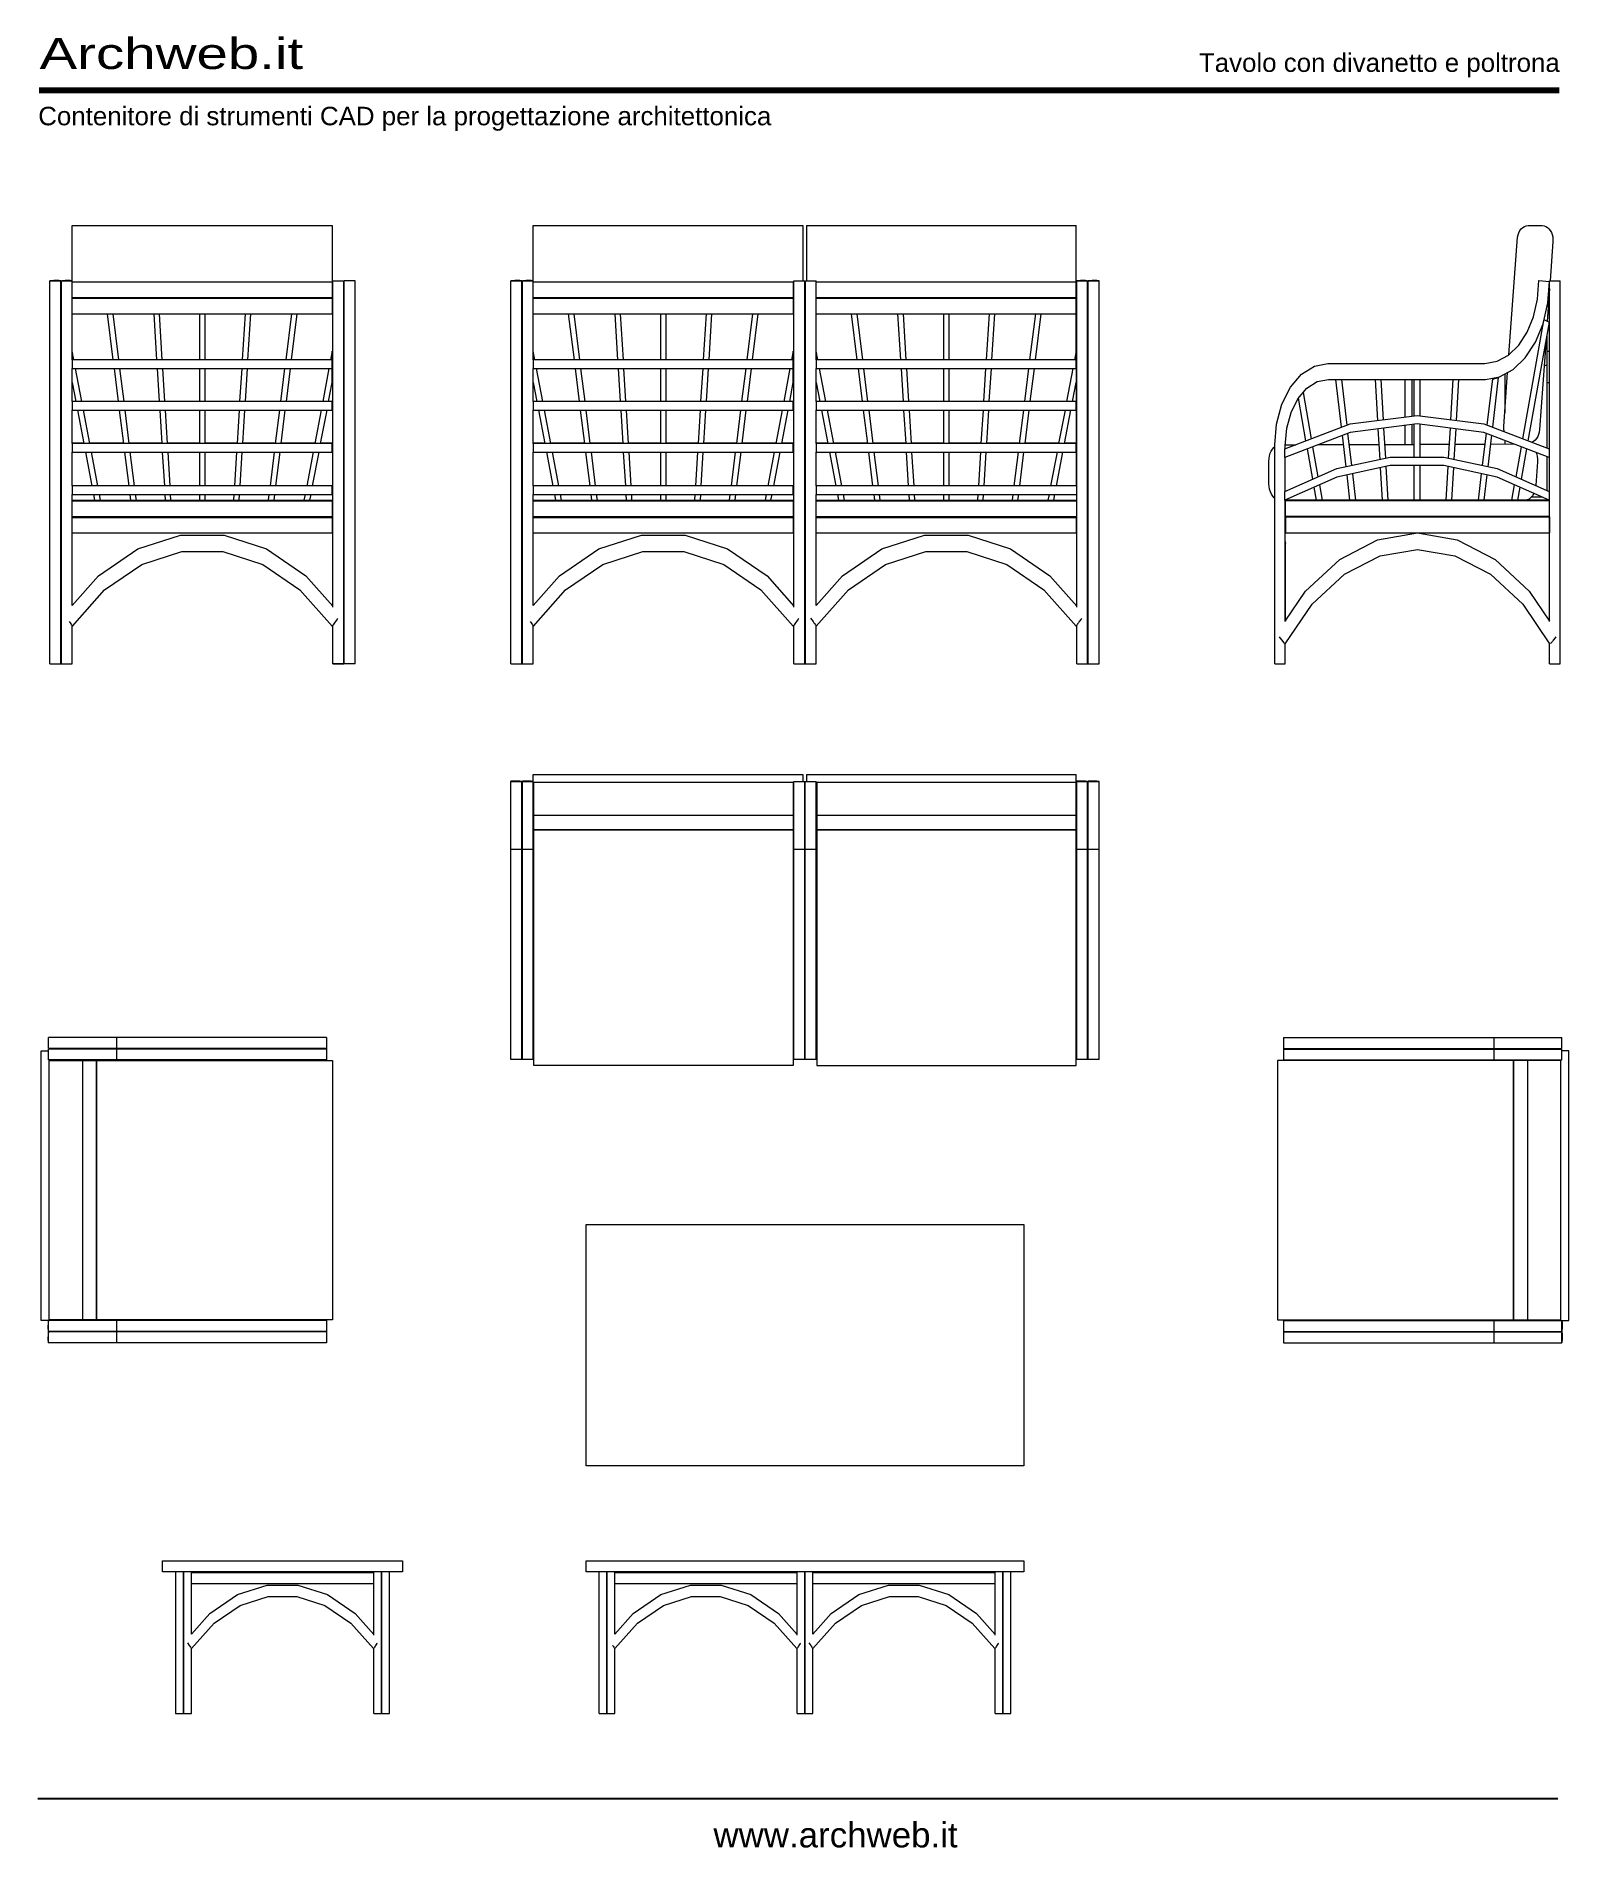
# Model space of a CAD drawing. Header units: millimetres. Extents: x 662.51 to 665.31, y 2392.42 to 2395.73.
import ezdxf

# ---------------------------------------------------------------- set-up
doc = ezdxf.new("R2010")
doc.units = ezdxf.units.MM
doc.layers.add('ARREDI_attrezzature_furniture', color=175, linetype='Continuous', lineweight=9)
doc.layers.add('www.archweb.it - blocchi dwg', color=2, linetype='Continuous')
doc.styles.get("Standard").update_dxf_attribs({"font": 'Arial.ttf'})

msp = doc.modelspace()

# ---------------------------------------------------------------- texts
at = {"layer": 'www.archweb.it - blocchi dwg', "color": 7, "width": 1.3}
msp.add_text('Archweb.it', height=0.05675, dxfattribs=at).set_placement((662.5165, 2395.6709))
at = {"layer": 'www.archweb.it - blocchi dwg', "color": 2}
msp.add_text('Tavolo con divanetto e poltrona ', height=0.03378, dxfattribs=at).set_placement((664.6321, 2395.6656))
at = {"layer": 'www.archweb.it - blocchi dwg', "color": 253}
msp.add_text('Contenitore di strumenti CAD per la progettazione architettonica', height=0.03378, dxfattribs=at).set_placement((662.5142, 2395.5682))
at = {"layer": 'www.archweb.it - blocchi dwg'}
msp.add_text('www.archweb.it', height=0.045562, dxfattribs=at).set_placement((663.7462, 2392.4252))

# ---------------------------------------------------------------- linework, layer by layer
at = {"layer": 'ARREDI_attrezzature_furniture', "lineweight": 20}
for p, q in [((662.5763, 2395.14), (662.5763, 2395.3851)), ((662.5763, 2395.3851), (663.0507, 2395.3851)), ((663.0507, 2395.3851), (663.0507, 2395.2826)), ((663.4175, 2395.14), (663.4175, 2395.3851)), ((663.4175, 2395.3851), (663.9093, 2395.3851)), ((663.9093, 2395.3851), (663.9093, 2395.2841)), ((663.9163, 2395.3851), (663.9163, 2395.2841)), ((663.9163, 2395.3851), (664.4081, 2395.3851)), ((664.4081, 2395.14), (664.4081, 2395.3851)), ((665.1978, 2395.1495), (665.2134, 2395.3637)), ((665.2134, 2395.3637), (665.2144, 2395.3681)), ((665.2144, 2395.3681), (665.2158, 2395.3722)), ((665.2158, 2395.3722), (665.2178, 2395.3759)), ((665.2178, 2395.3759), (665.2202, 2395.3791)), ((665.2202, 2395.3791), (665.223, 2395.3817)), ((665.223, 2395.3817), (665.226, 2395.3836)), ((665.226, 2395.3836), (665.2292, 2395.3847)), ((665.2292, 2395.3847), (665.2326, 2395.3851)), ((665.2326, 2395.3851), (665.2586, 2395.3851)), ((665.2586, 2395.3851), (665.2619, 2395.3847)), ((665.2619, 2395.3847), (665.265, 2395.3836)), ((665.265, 2395.3836), (665.268, 2395.3818)), ((665.268, 2395.3818), (665.2707, 2395.3794)), ((665.2707, 2395.3794), (665.2731, 2395.3764)), ((665.2731, 2395.3764), (665.2751, 2395.3728)), ((665.2751, 2395.3728), (665.2766, 2395.3689)), ((665.2766, 2395.3689), (665.2776, 2395.3647)), ((665.2776, 2395.3647), (665.2781, 2395.3603)), ((665.2781, 2395.3558), (665.273, 2395.2841)), ((665.2781, 2395.3603), (665.2781, 2395.3558)), ((662.5426, 2395.2849), (662.5355, 2395.2845)), ((662.5355, 2394.5851), (662.5355, 2395.2845)), ((662.5355, 2395.2841), (662.5554, 2395.2841)), ((662.5515, 2395.2848), (662.5426, 2395.2849)), ((662.5554, 2395.2841), (662.5515, 2395.2848)), ((662.5554, 2394.5851), (662.5554, 2395.2841)), ((662.5635, 2395.2849), (662.5564, 2395.2845)), ((662.5564, 2394.5851), (662.5564, 2395.2845)), ((662.5564, 2395.2841), (662.5763, 2395.2841)), ((662.5724, 2395.2848), (662.5635, 2395.2849)), ((662.5763, 2395.2841), (662.5724, 2395.2848)), ((662.5763, 2395.2826), (663.0517, 2395.2826)), ((663.0507, 2395.2826), (663.0507, 2395.2541)), ((663.0517, 2395.2841), (663.0716, 2395.2841)), ((663.0517, 2394.6889), (663.0517, 2395.2841)), ((663.0716, 2394.5851), (663.0716, 2395.2841)), ((663.0726, 2395.2841), (663.0766, 2395.2848)), ((663.0925, 2395.2841), (663.0726, 2395.2841)), ((663.0726, 2394.5851), (663.0726, 2395.2841)), ((663.0766, 2395.2848), (663.0854, 2395.2849)), ((663.0854, 2395.2849), (663.0925, 2395.2845)), ((663.0925, 2394.5851), (663.0925, 2395.2845)), ((663.3838, 2395.2849), (663.3767, 2395.2845)), ((663.3767, 2394.5851), (663.3767, 2395.2845)), ((663.3767, 2395.2841), (663.3966, 2395.2841)), ((663.3927, 2395.2848), (663.3838, 2395.2849)), ((663.3966, 2395.2841), (663.3927, 2395.2848)), ((663.3966, 2394.5851), (663.3966, 2395.2841)), ((663.4048, 2395.2849), (663.3977, 2395.2845)), ((663.3977, 2394.5851), (663.3977, 2395.2845)), ((663.3977, 2395.2841), (663.4175, 2395.2841)), ((663.4136, 2395.2848), (663.4048, 2395.2849)), ((663.4175, 2395.2841), (663.4136, 2395.2848)), ((663.4175, 2395.2826), (663.8919, 2395.2826)), ((663.8919, 2395.2826), (663.8919, 2395.2541)), ((663.8929, 2395.2841), (663.9128, 2395.2841)), ((663.8929, 2394.6889), (663.8929, 2395.2841)), ((663.9128, 2394.5851), (663.9128, 2395.2841)), ((663.9139, 2395.2841), (663.9338, 2395.2841)), ((663.9139, 2394.5851), (663.9139, 2395.2841)), ((663.9338, 2395.14), (663.9338, 2395.2841)), ((663.9338, 2395.2826), (664.4081, 2395.2826)), ((664.4162, 2395.2849), (664.4091, 2395.2845)), ((664.4091, 2394.6889), (664.4091, 2395.2845)), ((664.4091, 2395.2841), (664.429, 2395.2841)), ((664.4251, 2395.2848), (664.4162, 2395.2849)), ((664.429, 2395.2841), (664.4251, 2395.2848)), ((664.429, 2394.5851), (664.429, 2395.2841)), ((664.4372, 2395.2849), (664.4301, 2395.2845)), ((664.4301, 2394.5851), (664.4301, 2395.2845)), ((664.4301, 2395.2841), (664.45, 2395.2841)), ((664.446, 2395.2848), (664.4372, 2395.2849)), ((664.45, 2395.2841), (664.446, 2395.2848)), ((664.45, 2394.5851), (664.45, 2395.2841)), ((665.2499, 2395.2507), (665.2524, 2395.2849)), ((665.2524, 2395.2849), (665.2715, 2395.2833)), ((665.272, 2395.27), (665.2677, 2395.2108)), ((665.2686, 2395.2441), (665.2715, 2395.2833)), ((665.272, 2395.2841), (665.291, 2395.2841)), ((665.272, 2394.6627), (665.272, 2395.2841)), ((665.291, 2394.5851), (665.291, 2395.2841)), ((662.5763, 2395.2541), (663.0507, 2395.2541)), ((662.5763, 2395.2526), (663.0507, 2395.2526)), ((663.0507, 2395.2526), (663.0507, 2395.2241)), ((663.4175, 2395.2541), (663.8919, 2395.2541)), ((663.4175, 2395.2526), (663.8919, 2395.2526)), ((663.8919, 2395.2526), (663.8919, 2395.2241)), ((663.9139, 2395.2469), (663.9128, 2395.2483)), ((663.9128, 2395.2433), (663.9139, 2395.2447)), ((663.9338, 2395.2541), (664.4081, 2395.2541)), ((663.9338, 2395.2526), (664.4081, 2395.2526)), ((664.4091, 2395.2303), (664.4081, 2395.2317)), ((665.2427, 2395.2189), (665.2499, 2395.2507)), ((665.2599, 2395.2061), (665.2686, 2395.2441)), ((665.2691, 2395.2293), (665.272, 2395.2293)), ((665.271, 2395.2565), (665.272, 2395.2565)), ((662.5763, 2395.2241), (663.0507, 2395.2241)), ((662.6401, 2395.2241), (662.6506, 2395.14)), ((662.6612, 2395.14), (662.6507, 2395.2241)), ((662.7249, 2395.2241), (662.7301, 2395.14)), ((662.7406, 2395.14), (662.7354, 2395.2241)), ((662.8083, 2395.2241), (662.8083, 2395.14)), ((662.8187, 2395.14), (662.8187, 2395.2241)), ((662.8916, 2395.2241), (662.8864, 2395.14)), ((662.8969, 2395.14), (662.9021, 2395.2241)), ((662.9763, 2395.2241), (662.9658, 2395.14)), ((662.9764, 2395.14), (662.9869, 2395.2241)), ((663.4175, 2395.2241), (663.8919, 2395.2241)), ((663.4813, 2395.2241), (663.4918, 2395.14)), ((663.5025, 2395.14), (663.492, 2395.2241)), ((663.5661, 2395.2241), (663.5713, 2395.14)), ((663.5818, 2395.14), (663.5766, 2395.2241)), ((663.6495, 2395.2241), (663.6495, 2395.14)), ((663.66, 2395.14), (663.66, 2395.2241)), ((663.7329, 2395.2241), (663.7276, 2395.14)), ((663.7382, 2395.14), (663.7434, 2395.2241)), ((663.8175, 2395.2241), (663.807, 2395.14)), ((663.8176, 2395.14), (663.8281, 2395.2241)), ((663.9338, 2395.2241), (664.4081, 2395.2241)), ((663.9975, 2395.2241), (664.008, 2395.14)), ((664.0187, 2395.14), (664.0082, 2395.2241)), ((664.0823, 2395.2241), (664.0875, 2395.14)), ((664.098, 2395.14), (664.0928, 2395.2241)), ((664.1657, 2395.2241), (664.1657, 2395.14)), ((664.1762, 2395.14), (664.1762, 2395.2241)), ((664.2491, 2395.2241), (664.2439, 2395.14)), ((664.2544, 2395.14), (664.2596, 2395.2241)), ((664.3337, 2395.2241), (664.3232, 2395.14)), ((664.3338, 2395.14), (664.3443, 2395.2241)), ((664.4301, 2395.2091), (664.429, 2395.2091)), ((665.223, 2394.996), (665.2612, 2395.2117)), ((665.231, 2395.1904), (665.2427, 2395.2189)), ((665.2709, 2395.2091), (665.2325, 2394.9924)), ((665.246, 2395.1721), (665.2599, 2395.2061)), ((665.2617, 2395.214), (665.2709, 2395.2091)), ((665.2687, 2395.2241), (665.272, 2395.2241)), ((665.197, 2395.1487), (665.2155, 2395.1666)), ((665.2155, 2395.1666), (665.231, 2395.1904)), ((665.2275, 2395.1436), (665.246, 2395.1721)), ((665.2654, 2395.1784), (665.2536, 2395.0129)), ((665.2668, 2395.1863), (665.2668, 2394.9793)), ((662.5794, 2395.14), (662.5763, 2395.156)), ((662.5763, 2395.14), (662.5763, 2395.1244)), ((663.0507, 2395.14), (662.5763, 2395.14)), ((663.0507, 2395.156), (663.0476, 2395.14)), ((663.0507, 2395.14), (663.0507, 2395.156)), ((663.0507, 2395.1244), (663.0507, 2395.14)), ((663.4206, 2395.14), (663.4175, 2395.156)), ((663.4175, 2395.14), (663.4175, 2395.1244)), ((663.8919, 2395.14), (663.4175, 2395.14)), ((663.8919, 2395.156), (663.8889, 2395.14)), ((663.8919, 2395.14), (663.8919, 2395.156)), ((663.8919, 2395.1244), (663.8919, 2395.14)), ((663.9368, 2395.14), (663.9338, 2395.156)), ((663.9338, 2395.14), (663.9338, 2395.1244)), ((664.4081, 2395.14), (663.9338, 2395.14)), ((664.4081, 2395.156), (664.4051, 2395.14)), ((664.4081, 2395.1244), (664.4081, 2395.14)), ((664.8428, 2395.1288), (664.8674, 2395.1337)), ((664.8674, 2395.1337), (665.154, 2395.1337)), ((665.154, 2395.1337), (665.1763, 2395.1376)), ((665.1763, 2395.1376), (665.197, 2395.1487)), ((665.2053, 2395.1222), (665.2275, 2395.1436)), ((665.2668, 2395.156), (665.272, 2395.156)), ((662.5763, 2395.0639), (662.5763, 2395.1244)), ((662.5763, 2395.1244), (663.0507, 2395.1244)), ((662.5763, 2395.0988), (662.583, 2395.0639)), ((662.5938, 2395.0639), (662.5823, 2395.1244)), ((662.6525, 2395.1244), (662.6601, 2395.0639)), ((662.6707, 2395.0639), (662.6632, 2395.1244)), ((662.731, 2395.1244), (662.7348, 2395.0639)), ((662.7453, 2395.0639), (662.7415, 2395.1244)), ((662.8083, 2395.1244), (662.8083, 2395.0639)), ((662.8187, 2395.0639), (662.8187, 2395.1244)), ((662.8855, 2395.1244), (662.8817, 2395.0639)), ((662.8922, 2395.0639), (662.896, 2395.1244)), ((662.9638, 2395.1244), (662.9563, 2395.0639)), ((662.9669, 2395.0639), (662.9745, 2395.1244)), ((663.0447, 2395.1244), (663.0332, 2395.0639)), ((663.0441, 2395.0639), (663.0507, 2395.0988)), ((663.0507, 2395.0988), (663.0507, 2395.1244)), ((663.4175, 2395.0639), (663.4175, 2395.1244)), ((663.4175, 2395.1244), (663.8919, 2395.1244)), ((663.4175, 2395.0988), (663.4242, 2395.0639)), ((663.435, 2395.0639), (663.4235, 2395.1244)), ((663.4938, 2395.1244), (663.5013, 2395.0639)), ((663.512, 2395.0639), (663.5044, 2395.1244)), ((663.5723, 2395.1244), (663.576, 2395.0639)), ((663.5865, 2395.0639), (663.5828, 2395.1244)), ((663.6495, 2395.1244), (663.6495, 2395.0639)), ((663.66, 2395.0639), (663.66, 2395.1244)), ((663.7267, 2395.1244), (663.7229, 2395.0639)), ((663.7334, 2395.0639), (663.7372, 2395.1244)), ((663.8051, 2395.1244), (663.7975, 2395.0639)), ((663.8081, 2395.0639), (663.8157, 2395.1244)), ((663.8859, 2395.1244), (663.8744, 2395.0639)), ((663.8853, 2395.0639), (663.8919, 2395.0988)), ((663.8919, 2395.0988), (663.8919, 2395.1244)), ((663.9338, 2395.0639), (663.9338, 2395.1244)), ((663.9338, 2395.1244), (664.4081, 2395.1244)), ((663.9338, 2395.0988), (663.9404, 2395.0639)), ((663.9512, 2395.0639), (663.9397, 2395.1244)), ((664.01, 2395.1244), (664.0175, 2395.0639)), ((664.0282, 2395.0639), (664.0206, 2395.1244)), ((664.0885, 2395.1244), (664.0922, 2395.0639)), ((664.1027, 2395.0639), (664.099, 2395.1244)), ((664.1657, 2395.1244), (664.1657, 2395.0639)), ((664.1762, 2395.0639), (664.1762, 2395.1244)), ((664.2429, 2395.1244), (664.2391, 2395.0639)), ((664.2496, 2395.0639), (664.2534, 2395.1244)), ((664.3213, 2395.1244), (664.3137, 2395.0639)), ((664.3243, 2395.0639), (664.3319, 2395.1244)), ((664.4021, 2395.1244), (664.3906, 2395.0639)), ((664.4015, 2395.0639), (664.4081, 2395.0988)), ((664.4081, 2395.1244), (664.4081, 2395.0639)), ((664.4091, 2395.101), (664.4081, 2395.1024)), ((664.7991, 2395.09), (664.8193, 2395.1138)), ((664.8193, 2395.1138), (664.8428, 2395.1288)), ((664.8289, 2395.0883), (664.8478, 2395.1003)), ((664.8478, 2395.1003), (664.8687, 2395.1045)), ((664.8687, 2395.1045), (665.1551, 2395.1045)), ((664.8922, 2395.0171), (664.8821, 2395.1041)), ((664.8821, 2395.1041), (664.892, 2395.1041)), ((664.892, 2395.1041), (664.9017, 2395.0207)), ((664.9585, 2395.0294), (664.9542, 2395.1041)), ((664.9542, 2395.1041), (664.964, 2395.1041)), ((664.964, 2395.1041), (664.9682, 2395.0306)), ((665.0083, 2395.0356), (665.0083, 2395.1045)), ((665.021, 2395.0372), (665.021, 2395.1045)), ((665.0251, 2395.0377), (665.0251, 2395.1041)), ((665.0251, 2395.1041), (665.0349, 2395.1041)), ((665.0349, 2395.1041), (665.0349, 2395.0377)), ((665.0917, 2395.0306), (665.096, 2395.1041)), ((665.096, 2395.1041), (665.1058, 2395.1041)), ((665.1058, 2395.1041), (665.1014, 2395.0294)), ((665.1551, 2395.1045), (665.1806, 2395.1089)), ((665.1582, 2395.0207), (665.1681, 2395.1055)), ((665.1783, 2395.1081), (665.1677, 2395.0171)), ((665.1681, 2395.1055), (665.1683, 2395.1048)), ((665.1683, 2395.1048), (665.1783, 2395.1081)), ((665.1806, 2395.1089), (665.2053, 2395.1222)), ((665.1883, 2395.0184), (665.1954, 2395.1169)), ((665.1901, 2395.114), (665.1901, 2395.0434)), ((665.2668, 2395.1295), (665.262, 2395.1295)), ((665.2668, 2395.0988), (665.272, 2395.0988)), ((662.5763, 2395.0639), (662.5763, 2395.0483)), ((663.0507, 2395.0639), (662.5763, 2395.0639)), ((663.0507, 2395.0483), (663.0507, 2395.0639)), ((663.4175, 2395.0639), (663.4175, 2395.0483)), ((663.8919, 2395.0639), (663.4175, 2395.0639)), ((663.8919, 2395.0483), (663.8919, 2395.0639)), ((663.9338, 2395.0639), (663.9338, 2395.0483)), ((664.4081, 2395.0639), (663.9338, 2395.0639)), ((664.4081, 2395.0483), (664.4081, 2395.0639)), ((664.7836, 2395.059), (664.7991, 2395.09)), ((664.8002, 2395.0442), (664.8127, 2395.0692)), ((664.8127, 2395.0692), (664.8289, 2395.0883)), ((664.8274, 2394.9924), (664.8136, 2395.0703)), ((664.822, 2395.0802), (664.8369, 2394.996)), ((662.5763, 2394.9874), (662.5763, 2395.0483)), ((662.5763, 2395.0483), (663.0507, 2395.0483)), ((662.5859, 2395.0483), (662.5975, 2394.9874)), ((662.6083, 2394.9874), (662.5968, 2395.0483)), ((662.662, 2395.0483), (662.6696, 2394.9874)), ((662.6803, 2394.9874), (662.6727, 2395.0483)), ((662.7358, 2395.0483), (662.7395, 2394.9874)), ((662.75, 2394.9874), (662.7463, 2395.0483)), ((662.8083, 2395.0483), (662.8083, 2394.9874)), ((662.8187, 2394.9874), (662.8187, 2395.0483)), ((662.8807, 2395.0483), (662.877, 2394.9874)), ((662.8875, 2394.9874), (662.8913, 2395.0483)), ((662.9543, 2395.0483), (662.9467, 2394.9874)), ((662.9574, 2394.9874), (662.965, 2395.0483)), ((663.0302, 2395.0483), (663.0187, 2394.9874)), ((663.0295, 2394.9874), (663.0411, 2395.0483)), ((663.4175, 2394.9874), (663.4175, 2395.0483)), ((663.4175, 2395.0483), (663.8919, 2395.0483)), ((663.4271, 2395.0483), (663.4387, 2394.9874)), ((663.4495, 2394.9874), (663.438, 2395.0483)), ((663.5033, 2395.0483), (663.5109, 2394.9874)), ((663.5215, 2394.9874), (663.5139, 2395.0483)), ((663.577, 2395.0483), (663.5807, 2394.9874)), ((663.5913, 2394.9874), (663.5875, 2395.0483)), ((663.6495, 2395.0483), (663.6495, 2394.9874)), ((663.66, 2394.9874), (663.66, 2395.0483)), ((663.722, 2395.0483), (663.7182, 2394.9874)), ((663.7287, 2394.9874), (663.7325, 2395.0483)), ((663.7956, 2395.0483), (663.788, 2394.9874)), ((663.7986, 2394.9874), (663.8062, 2395.0483)), ((663.8715, 2395.0483), (663.8599, 2394.9874)), ((663.8708, 2394.9874), (663.8823, 2395.0483)), ((663.9338, 2394.9874), (663.9338, 2395.0483)), ((663.9338, 2395.0483), (664.4081, 2395.0483)), ((663.9433, 2395.0483), (663.9549, 2394.9874)), ((663.9657, 2394.9874), (663.9542, 2395.0483)), ((664.0195, 2395.0483), (664.0271, 2394.9874)), ((664.0377, 2394.9874), (664.0301, 2395.0483)), ((664.0932, 2395.0483), (664.097, 2394.9874)), ((664.1075, 2394.9874), (664.1037, 2395.0483)), ((664.1657, 2395.0483), (664.1657, 2394.9874)), ((664.1762, 2394.9874), (664.1762, 2395.0483)), ((664.2382, 2395.0483), (664.2344, 2394.9874)), ((664.2449, 2394.9874), (664.2487, 2395.0483)), ((664.3118, 2395.0483), (664.3042, 2394.9874)), ((664.3148, 2394.9874), (664.3224, 2395.0483)), ((664.3877, 2395.0483), (664.3761, 2394.9874)), ((664.387, 2394.9874), (664.3985, 2395.0483)), ((664.4081, 2395.0483), (664.4081, 2394.9889)), ((664.7739, 2395.0229), (664.7836, 2395.059)), ((664.7924, 2395.0152), (664.8002, 2395.0442)), ((664.9079, 2395.0231), (665.03, 2395.0383)), ((665.03, 2395.0383), (665.152, 2395.0231)), ((664.4091, 2395.0183), (664.4081, 2395.0197)), ((664.7706, 2394.9851), (664.7739, 2395.0229)), ((664.7891, 2394.9778), (664.9079, 2395.0231)), ((664.9079, 2395.0078), (664.7891, 2394.9619)), ((664.7897, 2394.9832), (664.7924, 2395.0152)), ((664.9006, 2394.9451), (664.8939, 2395.0025)), ((664.9034, 2395.0061), (664.9103, 2394.9472)), ((665.03, 2395.0233), (664.9079, 2395.0078)), ((664.9626, 2394.9584), (664.9594, 2395.0144)), ((664.9691, 2395.0156), (664.9723, 2394.9605)), ((665.0083, 2394.9859), (665.0083, 2395.0205)), ((665.021, 2394.9859), (665.021, 2395.0222)), ((665.0251, 2394.9623), (665.0251, 2395.0227)), ((665.1521, 2395.0078), (665.03, 2395.0233)), ((665.0349, 2395.0227), (665.0349, 2394.9623)), ((665.0877, 2394.9605), (665.0908, 2395.0156)), ((665.1006, 2395.0144), (665.0973, 2394.9584)), ((665.1496, 2394.9472), (665.1565, 2395.0061)), ((665.152, 2395.0231), (665.2709, 2394.9778)), ((665.2709, 2394.9619), (665.1521, 2395.0078)), ((665.166, 2395.0025), (665.1593, 2394.9451)), ((665.1885, 2395.014), (665.1883, 2395.0184)), ((665.1893, 2395.0097), (665.1885, 2395.014)), ((665.1897, 2395.0087), (665.1893, 2395.0097)), ((665.2502, 2395), (665.248, 2394.9965)), ((665.2519, 2395.004), (665.2502, 2395)), ((665.253, 2395.0083), (665.2519, 2395.004)), ((665.2536, 2395.0129), (665.253, 2395.0083)), ((662.5763, 2394.9888), (662.5972, 2394.9888)), ((662.5763, 2394.9874), (662.5763, 2394.9717)), ((663.0507, 2394.9874), (662.5763, 2394.9874)), ((662.5763, 2394.9104), (662.5763, 2394.9717)), ((662.5763, 2394.9717), (663.0507, 2394.9717)), ((662.6004, 2394.9717), (662.6121, 2394.9104)), ((662.608, 2394.9888), (662.6695, 2394.9888)), ((662.6229, 2394.9104), (662.6113, 2394.9717)), ((662.6183, 2394.9874), (662.6194, 2394.9888)), ((662.626, 2394.9874), (662.6249, 2394.9888)), ((662.6716, 2394.9717), (662.6792, 2394.9104)), ((662.6801, 2394.9888), (662.7394, 2394.9888)), ((662.6899, 2394.9104), (662.6822, 2394.9717)), ((662.6888, 2394.9874), (662.6877, 2394.9888)), ((662.7165, 2394.9874), (662.7176, 2394.9888)), ((662.7405, 2394.9717), (662.7443, 2394.9104)), ((662.7499, 2394.9888), (662.8083, 2394.9888)), ((662.7548, 2394.9104), (662.751, 2394.9717)), ((662.7792, 2394.9874), (662.7803, 2394.9888)), ((662.7869, 2394.9874), (662.7858, 2394.9888)), ((662.8083, 2394.9717), (662.8083, 2394.9104)), ((662.8187, 2394.9888), (662.8771, 2394.9888)), ((662.8187, 2394.9104), (662.8187, 2394.9717)), ((662.8497, 2394.9874), (662.8486, 2394.9888)), ((662.8647, 2394.9874), (662.8647, 2394.9888)), ((662.876, 2394.9717), (662.8722, 2394.9104)), ((662.8827, 2394.9104), (662.8865, 2394.9717)), ((662.8876, 2394.9888), (662.9469, 2394.9888)), ((662.9448, 2394.9717), (662.9371, 2394.9104)), ((662.9401, 2394.9874), (662.9412, 2394.9888)), ((662.9469, 2394.9886), (662.9467, 2394.9888)), ((662.9478, 2394.9104), (662.9554, 2394.9717)), ((662.9575, 2394.9888), (663.019, 2394.9888)), ((663.0157, 2394.9717), (663.0041, 2394.9104)), ((663.0106, 2394.9874), (663.0095, 2394.9888)), ((663.0149, 2394.9104), (663.0266, 2394.9717)), ((663.0298, 2394.9888), (663.0517, 2394.9888)), ((663.0382, 2394.9874), (663.0393, 2394.9888)), ((663.0507, 2394.9717), (663.0507, 2394.9874)), ((663.0507, 2394.9867), (663.0517, 2394.9867)), ((663.4175, 2394.9888), (663.4384, 2394.9888)), ((663.4175, 2394.9874), (663.4175, 2394.9717)), ((663.8919, 2394.9874), (663.4175, 2394.9874)), ((663.4175, 2394.9104), (663.4175, 2394.9717)), ((663.4175, 2394.9717), (663.8919, 2394.9717)), ((663.4417, 2394.9717), (663.4533, 2394.9104)), ((663.4493, 2394.9888), (663.5107, 2394.9888)), ((663.4641, 2394.9104), (663.4525, 2394.9717)), ((663.4595, 2394.9874), (663.4607, 2394.9888)), ((663.4673, 2394.9874), (663.4662, 2394.9888)), ((663.5128, 2394.9717), (663.5205, 2394.9104)), ((663.5213, 2394.9888), (663.5807, 2394.9888)), ((663.5311, 2394.9104), (663.5235, 2394.9717)), ((663.53, 2394.9874), (663.5289, 2394.9888)), ((663.5577, 2394.9874), (663.5588, 2394.9888)), ((663.5817, 2394.9717), (663.5855, 2394.9104)), ((663.5912, 2394.9888), (663.6495, 2394.9888)), ((663.596, 2394.9104), (663.5922, 2394.9717)), ((663.6204, 2394.9874), (663.6215, 2394.9888)), ((663.6282, 2394.9874), (663.6271, 2394.9888)), ((663.6495, 2394.9717), (663.6495, 2394.9104)), ((663.66, 2394.9888), (663.7183, 2394.9888)), ((663.66, 2394.9104), (663.66, 2394.9717)), ((663.6909, 2394.9874), (663.6898, 2394.9888)), ((663.7059, 2394.9874), (663.7059, 2394.9888)), ((663.7172, 2394.9717), (663.7134, 2394.9104)), ((663.7239, 2394.9104), (663.7277, 2394.9717)), ((663.7288, 2394.9888), (663.7881, 2394.9888)), ((663.786, 2394.9717), (663.7784, 2394.9104)), ((663.7813, 2394.9874), (663.7824, 2394.9888)), ((663.7881, 2394.9886), (663.7879, 2394.9888)), ((663.789, 2394.9104), (663.7966, 2394.9717)), ((663.7988, 2394.9888), (663.8602, 2394.9888)), ((663.8569, 2394.9717), (663.8453, 2394.9104)), ((663.8518, 2394.9874), (663.8507, 2394.9888)), ((663.8562, 2394.9104), (663.8678, 2394.9717)), ((663.871, 2394.9888), (663.8929, 2394.9888)), ((663.8795, 2394.9874), (663.8806, 2394.9888)), ((663.8919, 2394.9717), (663.8919, 2394.9874)), ((663.8919, 2394.9867), (663.8929, 2394.9867)), ((663.9338, 2394.9888), (663.9546, 2394.9888)), ((663.9338, 2394.9874), (663.9338, 2394.9717)), ((664.4081, 2394.9874), (663.9338, 2394.9874)), ((663.9338, 2394.9104), (663.9338, 2394.9717)), ((663.9338, 2394.9717), (664.4081, 2394.9717)), ((663.9422, 2394.9874), (663.9433, 2394.9888)), ((663.9499, 2394.9874), (663.9488, 2394.9888)), ((663.9579, 2394.9717), (663.9695, 2394.9104)), ((663.9655, 2394.9888), (664.0269, 2394.9888)), ((663.9803, 2394.9104), (663.9687, 2394.9717)), ((664.0127, 2394.9874), (664.0116, 2394.9888)), ((664.029, 2394.9717), (664.0367, 2394.9104)), ((664.0375, 2394.9888), (664.0969, 2394.9888)), ((664.0473, 2394.9104), (664.0397, 2394.9717)), ((664.0404, 2394.9874), (664.0415, 2394.9888)), ((664.0979, 2394.9717), (664.1017, 2394.9104)), ((664.1074, 2394.9888), (664.1657, 2394.9888)), ((664.1122, 2394.9104), (664.1084, 2394.9717)), ((664.1108, 2394.9874), (664.1097, 2394.9888)), ((664.1657, 2394.9717), (664.1657, 2394.9104)), ((664.1762, 2394.9888), (664.2345, 2394.9888)), ((664.1762, 2394.9104), (664.1762, 2394.9717)), ((664.182, 2394.9874), (664.182, 2394.9888)), ((664.2012, 2394.9874), (664.2023, 2394.9888)), ((664.2334, 2394.9717), (664.2296, 2394.9104)), ((664.2401, 2394.9104), (664.2439, 2394.9717)), ((664.245, 2394.9888), (664.3043, 2394.9888)), ((664.264, 2394.9874), (664.2651, 2394.9888)), ((664.2717, 2394.9874), (664.2706, 2394.9888)), ((664.3022, 2394.9717), (664.2946, 2394.9104)), ((664.3052, 2394.9104), (664.3128, 2394.9717)), ((664.315, 2394.9888), (664.3764, 2394.9888)), ((664.3345, 2394.9874), (664.3334, 2394.9888)), ((664.3376, 2394.9874), (664.3376, 2394.9888)), ((664.3731, 2394.9717), (664.3615, 2394.9104)), ((664.3621, 2394.9874), (664.3632, 2394.9888)), ((664.3724, 2394.9104), (664.384, 2394.9717)), ((664.3872, 2394.9888), (664.4081, 2394.9888)), ((664.4081, 2394.9717), (664.4081, 2394.9874)), ((664.4081, 2394.9717), (664.4081, 2394.9104)), ((664.4081, 2394.9653), (664.4091, 2394.9666)), ((664.7601, 2394.9601), (664.7609, 2394.9649)), ((664.7609, 2394.9649), (664.7622, 2394.9695)), ((664.7622, 2394.9695), (664.7639, 2394.9736)), ((664.7639, 2394.9736), (664.7661, 2394.9772)), ((664.7661, 2394.9772), (664.7686, 2394.9803)), ((664.7686, 2394.9803), (664.7706, 2394.9819)), ((664.7706, 2394.5851), (664.7706, 2394.9851)), ((664.7891, 2394.9619), (664.7891, 2394.9778)), ((664.7897, 2394.978), (664.7897, 2394.9832)), ((664.7898, 2394.9851), (664.8086, 2394.9852)), ((664.8398, 2394.9223), (664.83, 2394.9778)), ((664.8395, 2394.9814), (664.8492, 2394.9264)), ((664.8496, 2394.9853), (664.8959, 2394.9855)), ((664.9058, 2394.9855), (664.961, 2394.9857)), ((664.9708, 2394.9868), (664.9721, 2394.9858)), ((664.9708, 2394.9858), (665.0251, 2394.9859)), ((665.0349, 2394.986), (665.0891, 2394.9862)), ((665.0989, 2394.9862), (665.1542, 2394.9864)), ((665.1641, 2394.9864), (665.2071, 2394.9866)), ((665.1901, 2394.9931), (665.1901, 2394.9865)), ((665.2107, 2394.9264), (665.2204, 2394.9814)), ((665.2299, 2394.9778), (665.2201, 2394.9223)), ((665.2425, 2394.9913), (665.2394, 2394.9897)), ((665.2454, 2394.9936), (665.2425, 2394.9913)), ((665.248, 2394.9965), (665.2454, 2394.9936)), ((665.2473, 2394.971), (665.248, 2394.9693)), ((665.248, 2394.9693), (665.2491, 2394.9643)), ((665.2709, 2394.9778), (665.2709, 2394.9619)), ((664.7598, 2394.9552), (664.7601, 2394.9601)), ((664.7598, 2394.9141), (664.7598, 2394.9552)), ((664.7891, 2394.9001), (664.8835, 2394.9415)), ((664.7897, 2394.9004), (664.7897, 2394.9621)), ((664.8835, 2394.9415), (664.9808, 2394.9623)), ((664.9808, 2394.9473), (664.8835, 2394.9261)), ((664.912, 2394.9323), (664.9176, 2394.8841)), ((664.9669, 2394.8841), (664.9635, 2394.9435)), ((664.9731, 2394.9456), (664.9767, 2394.8841)), ((664.9808, 2394.9623), (665.0791, 2394.9623)), ((665.0791, 2394.9473), (664.9808, 2394.9473)), ((665.0251, 2394.8841), (665.0251, 2394.9473)), ((665.0349, 2394.9473), (665.0349, 2394.8841)), ((665.0791, 2394.9623), (665.1764, 2394.9415)), ((665.1764, 2394.9261), (665.0791, 2394.9473)), ((665.0832, 2394.8841), (665.0868, 2394.9456)), ((665.0965, 2394.9435), (665.0931, 2394.8841)), ((665.1423, 2394.8841), (665.1479, 2394.9323)), ((665.1764, 2394.9415), (665.2709, 2394.9001)), ((665.2497, 2394.9538), (665.247, 2394.9112)), ((665.2491, 2394.9643), (665.2497, 2394.9591)), ((665.2497, 2394.9591), (665.2497, 2394.9538)), ((665.2668, 2394.9635), (665.2668, 2394.9019)), ((662.5763, 2394.9104), (662.5763, 2394.8946)), ((663.0507, 2394.9104), (662.5763, 2394.9104)), ((663.0507, 2394.8946), (663.0507, 2394.9104)), ((663.4175, 2394.9104), (663.4175, 2394.8946)), ((663.8919, 2394.9104), (663.4175, 2394.9104)), ((663.8919, 2394.8946), (663.8919, 2394.9104)), ((663.9338, 2394.9104), (663.9338, 2394.8946)), ((664.4081, 2394.9104), (663.9338, 2394.9104)), ((664.7601, 2394.9089), (664.7598, 2394.9141)), ((664.761, 2394.9039), (664.7601, 2394.9089)), ((664.7624, 2394.8991), (664.761, 2394.9039)), ((664.7644, 2394.8948), (664.7624, 2394.8991)), ((664.8835, 2394.9261), (664.7891, 2394.8841)), ((664.7891, 2394.8841), (664.7891, 2394.9001)), ((664.8466, 2394.8841), (664.8424, 2394.9078)), ((664.8518, 2394.912), (664.8567, 2394.8841)), ((664.9077, 2394.8841), (664.9024, 2394.9302)), ((665.1576, 2394.9302), (665.1522, 2394.8841)), ((665.2709, 2394.8841), (665.1764, 2394.9261)), ((665.2032, 2394.8841), (665.2081, 2394.912)), ((665.2175, 2394.9078), (665.2133, 2394.8841)), ((665.247, 2394.9112), (665.2469, 2394.9106)), ((665.2709, 2394.9001), (665.2709, 2394.8841)), ((662.5763, 2394.6919), (662.5763, 2394.8946)), ((662.5763, 2394.8946), (663.0507, 2394.8946)), ((662.5763, 2394.8841), (663.0517, 2394.8841)), ((662.5763, 2394.8826), (663.0507, 2394.8826)), ((662.6151, 2394.8946), (662.6171, 2394.8841)), ((662.6279, 2394.8841), (662.6259, 2394.8946)), ((662.6812, 2394.8946), (662.6825, 2394.8841)), ((662.6932, 2394.8841), (662.6918, 2394.8946)), ((662.7453, 2394.8946), (662.7459, 2394.8841)), ((662.7564, 2394.8841), (662.7558, 2394.8946)), ((662.8083, 2394.8946), (662.8083, 2394.8841)), ((662.8187, 2394.8841), (662.8187, 2394.8946)), ((662.8712, 2394.8946), (662.8706, 2394.8841)), ((662.8811, 2394.8841), (662.8817, 2394.8946)), ((662.9352, 2394.8946), (662.9338, 2394.8841)), ((662.9445, 2394.8841), (662.9458, 2394.8946)), ((663.0011, 2394.8946), (662.9991, 2394.8841)), ((663.0099, 2394.8841), (663.0119, 2394.8946)), ((663.0507, 2394.8826), (663.0507, 2394.8541)), ((663.4175, 2394.6919), (663.4175, 2394.8946)), ((663.4175, 2394.8946), (663.8919, 2394.8946)), ((663.4175, 2394.8841), (663.8929, 2394.8841)), ((663.4175, 2394.8826), (663.8919, 2394.8826)), ((663.4563, 2394.8946), (663.4583, 2394.8841)), ((663.4691, 2394.8841), (663.4671, 2394.8946)), ((663.5224, 2394.8946), (663.5238, 2394.8841)), ((663.5344, 2394.8841), (663.5331, 2394.8946)), ((663.5865, 2394.8946), (663.5871, 2394.8841)), ((663.5976, 2394.8841), (663.597, 2394.8946)), ((663.6495, 2394.8946), (663.6495, 2394.8841)), ((663.66, 2394.8841), (663.66, 2394.8946)), ((663.7125, 2394.8946), (663.7118, 2394.8841)), ((663.7223, 2394.8841), (663.723, 2394.8946)), ((663.7764, 2394.8946), (663.7751, 2394.8841)), ((663.7857, 2394.8841), (663.787, 2394.8946)), ((663.8423, 2394.8946), (663.8403, 2394.8841)), ((663.8512, 2394.8841), (663.8532, 2394.8946)), ((663.8919, 2394.8826), (663.8919, 2394.8541)), ((663.9338, 2394.6919), (663.9338, 2394.8946)), ((663.9338, 2394.8946), (664.4081, 2394.8946)), ((663.9338, 2394.8841), (664.4091, 2394.8841)), ((663.9338, 2394.8826), (664.4081, 2394.8826)), ((663.9725, 2394.8946), (663.9745, 2394.8841)), ((663.9853, 2394.8841), (663.9833, 2394.8946)), ((664.0386, 2394.8946), (664.04, 2394.8841)), ((664.0506, 2394.8841), (664.0493, 2394.8946)), ((664.1027, 2394.8946), (664.1033, 2394.8841)), ((664.1138, 2394.8841), (664.1132, 2394.8946)), ((664.1657, 2394.8946), (664.1657, 2394.8841)), ((664.1762, 2394.8841), (664.1762, 2394.8946)), ((664.2287, 2394.8946), (664.228, 2394.8841)), ((664.2385, 2394.8841), (664.2392, 2394.8946)), ((664.2926, 2394.8946), (664.2913, 2394.8841)), ((664.3019, 2394.8841), (664.3032, 2394.8946)), ((664.3585, 2394.8946), (664.3565, 2394.8841)), ((664.3674, 2394.8841), (664.3694, 2394.8946)), ((664.7668, 2394.8911), (664.7644, 2394.8948)), ((664.7696, 2394.8881), (664.7668, 2394.8911)), ((664.7706, 2394.8874), (664.7696, 2394.8881)), ((664.7897, 2394.6627), (664.7897, 2394.8844)), ((665.272, 2394.8841), (664.7897, 2394.8841)), ((664.7899, 2394.8776), (664.7897, 2394.8774)), ((664.7897, 2394.8714), (664.7899, 2394.8712)), ((664.7899, 2394.8541), (664.7899, 2394.8841)), ((664.7899, 2394.8837), (665.2717, 2394.8837)), ((665.2311, 2394.8846), (665.2275, 2394.8841)), ((665.2346, 2394.8861), (665.2311, 2394.8846)), ((665.2378, 2394.8886), (665.2346, 2394.8861)), ((665.2407, 2394.8919), (665.2378, 2394.8886)), ((665.2389, 2394.8899), (665.2578, 2394.8899)), ((665.2431, 2394.896), (665.2407, 2394.8919)), ((665.2433, 2394.8964), (665.2431, 2394.896)), ((665.2668, 2394.8859), (665.2668, 2394.8841)), ((665.2717, 2394.8541), (665.2717, 2394.8841)), ((662.5763, 2394.8541), (663.0517, 2394.8541)), ((662.5763, 2394.8526), (663.0507, 2394.8526)), ((663.0507, 2394.8526), (663.0507, 2394.8241)), ((663.4175, 2394.8541), (663.8929, 2394.8541)), ((663.4175, 2394.8526), (663.8919, 2394.8526)), ((663.8919, 2394.8526), (663.8919, 2394.8241)), ((663.9338, 2394.8541), (664.4091, 2394.8541)), ((663.9338, 2394.8526), (664.4081, 2394.8526)), ((664.4081, 2394.8526), (664.4081, 2394.8241)), ((664.7899, 2394.8545), (665.2717, 2394.8545)), ((664.7899, 2394.8541), (665.2717, 2394.8541)), ((664.7899, 2394.8537), (664.7899, 2394.8245)), ((664.7899, 2394.8537), (665.2717, 2394.8537)), ((665.2717, 2394.8537), (665.2717, 2394.8245)), ((662.5763, 2394.8241), (663.0507, 2394.8241)), ((662.6961, 2394.7949), (662.7737, 2394.82)), ((662.7737, 2394.82), (662.8533, 2394.82)), ((662.8533, 2394.82), (662.9309, 2394.7949)), ((663.4175, 2394.8241), (663.8919, 2394.8241)), ((663.5373, 2394.7949), (663.6149, 2394.82)), ((663.6149, 2394.82), (663.6945, 2394.82)), ((663.6945, 2394.82), (663.7721, 2394.7949)), ((663.9338, 2394.8241), (664.4081, 2394.8241)), ((664.0535, 2394.7949), (664.1312, 2394.82)), ((664.1312, 2394.82), (664.2107, 2394.82)), ((664.2107, 2394.82), (664.2883, 2394.7949)), ((664.7897, 2394.8084), (664.7899, 2394.805)), ((664.7899, 2394.8245), (665.2717, 2394.8245)), ((664.7899, 2394.6647), (664.7899, 2394.805)), ((664.8891, 2394.7759), (664.9582, 2394.8119)), ((664.9582, 2394.8119), (665.0308, 2394.8241)), ((665.0308, 2394.8241), (665.1034, 2394.8119)), ((665.1034, 2394.8119), (665.1725, 2394.7759)), ((662.6243, 2394.7459), (662.6961, 2394.7949)), ((662.6353, 2394.7204), (662.703, 2394.7665)), ((662.703, 2394.7665), (662.776, 2394.7901)), ((662.776, 2394.7901), (662.851, 2394.7901)), ((662.851, 2394.7901), (662.924, 2394.7665)), ((662.924, 2394.7665), (662.9917, 2394.7204)), ((662.9309, 2394.7949), (663.0027, 2394.7459)), ((663.4655, 2394.7459), (663.5373, 2394.7949)), ((663.4765, 2394.7204), (663.5442, 2394.7665)), ((663.5442, 2394.7665), (663.6173, 2394.7901)), ((663.6173, 2394.7901), (663.6922, 2394.7901)), ((663.6922, 2394.7901), (663.7653, 2394.7665)), ((663.7653, 2394.7665), (663.8329, 2394.7204)), ((663.7721, 2394.7949), (663.844, 2394.7459)), ((663.9817, 2394.7459), (664.0535, 2394.7949)), ((663.9927, 2394.7204), (664.0604, 2394.7665)), ((664.0604, 2394.7665), (664.1335, 2394.7901)), ((664.1335, 2394.7901), (664.2084, 2394.7901)), ((664.2084, 2394.7901), (664.2815, 2394.7665)), ((664.2815, 2394.7665), (664.3491, 2394.7204)), ((664.2883, 2394.7949), (664.3602, 2394.7459)), ((664.8267, 2394.7177), (664.8891, 2394.7759)), ((664.8974, 2394.7487), (664.9625, 2394.7826)), ((664.9625, 2394.7826), (665.0308, 2394.7941)), ((665.0308, 2394.7941), (665.0992, 2394.7826)), ((665.0992, 2394.7826), (665.1643, 2394.7487)), ((665.1725, 2394.7759), (665.2349, 2394.7177)), ((662.5763, 2394.6919), (662.6243, 2394.7459)), ((663.0027, 2394.7459), (663.0517, 2394.6907)), ((663.4175, 2394.6919), (663.4655, 2394.7459)), ((663.844, 2394.7459), (663.8929, 2394.6907)), ((663.9337, 2394.6919), (663.9817, 2394.7459)), ((664.3602, 2394.7459), (664.4091, 2394.6907)), ((664.8386, 2394.6939), (664.8974, 2394.7487)), ((665.1643, 2394.7487), (665.223, 2394.6939)), ((662.5764, 2394.654), (662.6353, 2394.7204)), ((662.9917, 2394.7204), (663.0506, 2394.654)), ((663.4176, 2394.654), (663.4765, 2394.7204)), ((663.8329, 2394.7204), (663.8919, 2394.654)), ((663.9338, 2394.654), (663.9927, 2394.7204)), ((664.3491, 2394.7204), (664.4081, 2394.654)), ((664.7897, 2394.6633), (664.8267, 2394.7177)), ((665.2349, 2394.7177), (665.272, 2394.6633)), ((663.0596, 2394.6671), (663.0563, 2394.6624)), ((663.0603, 2394.6682), (663.0596, 2394.6671)), ((663.9008, 2394.6671), (663.8976, 2394.6624)), ((663.9015, 2394.6682), (663.9008, 2394.6671)), ((663.9236, 2394.6689), (663.9281, 2394.6624)), ((664.417, 2394.6671), (664.4138, 2394.6624)), ((664.4177, 2394.6682), (664.417, 2394.6671)), ((664.7897, 2394.622), (664.8386, 2394.6939)), ((664.7897, 2394.6671), (664.7899, 2394.6647)), ((665.223, 2394.6939), (665.272, 2394.622)), ((662.5707, 2394.6624), (662.5722, 2394.6601)), ((662.5722, 2394.6601), (662.5736, 2394.6581)), ((662.5736, 2394.6581), (662.5748, 2394.6564)), ((662.5748, 2394.6564), (662.5756, 2394.6551)), ((662.5756, 2394.6551), (662.5762, 2394.6543)), ((662.5762, 2394.6543), (662.5764, 2394.654)), ((662.5763, 2394.5851), (662.5763, 2394.6541)), ((663.0508, 2394.6543), (663.0506, 2394.654)), ((663.0514, 2394.6551), (663.0508, 2394.6543)), ((663.0522, 2394.6564), (663.0514, 2394.6551)), ((663.0517, 2394.5851), (663.0517, 2394.6556)), ((663.0534, 2394.6581), (663.0522, 2394.6564)), ((663.0548, 2394.6601), (663.0534, 2394.6581)), ((663.0563, 2394.6624), (663.0548, 2394.6601)), ((663.4119, 2394.6624), (663.4134, 2394.6601)), ((663.4134, 2394.6601), (663.4148, 2394.6581)), ((663.4148, 2394.6581), (663.416, 2394.6564)), ((663.416, 2394.6564), (663.4169, 2394.6551)), ((663.4169, 2394.6551), (663.4174, 2394.6543)), ((663.4174, 2394.6543), (663.4176, 2394.654)), ((663.4175, 2394.5851), (663.4175, 2394.6541)), ((663.892, 2394.6543), (663.8919, 2394.654)), ((663.8926, 2394.6551), (663.892, 2394.6543)), ((663.8935, 2394.6564), (663.8926, 2394.6551)), ((663.8929, 2394.5851), (663.8929, 2394.6556)), ((663.8946, 2394.6581), (663.8935, 2394.6564)), ((663.896, 2394.6601), (663.8946, 2394.6581)), ((663.8976, 2394.6624), (663.896, 2394.6601)), ((663.9281, 2394.6624), (663.9296, 2394.6601)), ((663.9296, 2394.6601), (663.931, 2394.6581)), ((663.931, 2394.6581), (663.9322, 2394.6564)), ((663.9322, 2394.6564), (663.9331, 2394.6551)), ((663.9331, 2394.6551), (663.9336, 2394.6543)), ((663.9336, 2394.6543), (663.9338, 2394.654)), ((663.9338, 2394.5851), (663.9338, 2394.6541)), ((664.4082, 2394.6543), (664.4081, 2394.654)), ((664.4088, 2394.6551), (664.4082, 2394.6543)), ((664.4097, 2394.6564), (664.4088, 2394.6551)), ((664.4091, 2394.5851), (664.4091, 2394.6556)), ((664.4108, 2394.6581), (664.4097, 2394.6564)), ((664.4122, 2394.6601), (664.4108, 2394.6581)), ((664.4138, 2394.6624), (664.4122, 2394.6601)), ((664.7782, 2394.6347), (664.7798, 2394.6327)), ((664.7899, 2394.6647), (664.7898, 2394.6634)), ((665.2834, 2394.6347), (665.2819, 2394.6327)), ((664.7798, 2394.6327), (664.7831, 2394.6284)), ((664.7831, 2394.6284), (664.7861, 2394.6245)), ((664.7861, 2394.6245), (664.7873, 2394.623)), ((664.7873, 2394.623), (664.7882, 2394.6218)), ((664.7882, 2394.6218), (664.7883, 2394.6217)), ((664.7897, 2394.5851), (664.7897, 2394.6225)), ((665.272, 2394.5851), (665.272, 2394.6225)), ((665.2735, 2394.6218), (665.2734, 2394.6217)), ((665.2743, 2394.623), (665.2735, 2394.6218)), ((665.2755, 2394.6245), (665.2743, 2394.623)), ((665.277, 2394.6263), (665.2755, 2394.6245)), ((665.2785, 2394.6284), (665.277, 2394.6263)), ((665.2819, 2394.6327), (665.2785, 2394.6284)), ((662.5355, 2394.5851), (662.5763, 2394.5851)), ((663.0517, 2394.5851), (663.0716, 2394.5851)), ((663.0925, 2394.5851), (663.0517, 2394.5851)), ((663.3767, 2394.5851), (663.4175, 2394.5851)), ((663.8929, 2394.5851), (663.9338, 2394.5851)), ((664.4091, 2394.5851), (664.45, 2394.5851)), ((664.7706, 2394.5851), (664.7897, 2394.5851)), ((665.272, 2394.5851), (665.291, 2394.5851)), ((663.3838, 2394.3714), (663.3767, 2394.371)), ((663.3767, 2393.8631), (663.3767, 2394.371)), ((663.3767, 2394.3706), (663.3966, 2394.3706)), ((663.3927, 2394.3713), (663.3838, 2394.3714)), ((663.3966, 2394.3706), (663.3927, 2394.3713)), ((663.3966, 2393.8631), (663.3966, 2394.3706)), ((663.4047, 2394.3714), (663.3976, 2394.371)), ((663.3976, 2393.8631), (663.3976, 2394.371)), ((663.3976, 2394.3706), (663.4175, 2394.3706)), ((663.4136, 2394.3713), (663.4047, 2394.3714)), ((663.4175, 2394.3706), (663.4136, 2394.3713)), ((663.4175, 2393.8631), (663.4175, 2394.3835)), ((663.4175, 2394.3835), (663.9093, 2394.3835)), ((663.8929, 2394.3706), (663.9128, 2394.3706)), ((663.8929, 2393.8631), (663.8929, 2394.3706)), ((663.9093, 2394.3835), (663.9093, 2394.3706)), ((663.9128, 2393.8631), (663.9128, 2394.3706)), ((663.9138, 2394.3706), (663.9337, 2394.3706)), ((663.9138, 2393.8631), (663.9138, 2394.3706)), ((663.9163, 2394.3835), (663.9163, 2394.3706)), ((663.9163, 2394.3835), (664.4081, 2394.3835)), ((663.9337, 2393.8631), (663.9337, 2394.3706)), ((664.4081, 2393.8523), (664.4081, 2394.3835)), ((664.4162, 2394.3714), (664.4091, 2394.371)), ((664.4091, 2393.8631), (664.4091, 2394.371)), ((664.4091, 2394.3706), (664.429, 2394.3706)), ((664.4251, 2394.3713), (664.4162, 2394.3714)), ((664.429, 2394.3706), (664.4251, 2394.3713)), ((664.429, 2393.8631), (664.429, 2394.3706)), ((664.4372, 2394.3714), (664.4301, 2394.371)), ((664.4301, 2393.8631), (664.4301, 2394.371)), ((664.4301, 2394.3706), (664.4499, 2394.3706)), ((664.446, 2394.3713), (664.4372, 2394.3714)), ((664.4499, 2394.3706), (664.446, 2394.3713)), ((664.4499, 2393.8631), (664.4499, 2394.3706)), ((663.4186, 2393.8523), (663.4186, 2394.3691)), ((663.4186, 2394.3691), (663.8919, 2394.3691)), ((663.8919, 2394.3691), (663.8919, 2393.8523)), ((663.9337, 2394.3691), (664.4081, 2394.3691)), ((663.9348, 2394.3691), (663.9348, 2393.8523)), ((663.8919, 2394.3085), (663.4175, 2394.3085)), ((664.4091, 2394.3085), (663.9348, 2394.3085)), ((663.4175, 2394.2826), (663.8919, 2394.2826)), ((663.8919, 2394.2826), (663.4175, 2394.2826)), ((663.9337, 2394.2826), (664.4081, 2394.2826)), ((664.4091, 2394.2826), (663.9348, 2394.2826)), ((664.4301, 2394.2956), (664.429, 2394.2956)), ((663.4186, 2394.2465), (663.3767, 2394.2465)), ((663.9348, 2394.2465), (663.8919, 2394.2465)), ((664.4499, 2394.2465), (664.4081, 2394.2465)), ((663.9337, 2393.8631), (663.9337, 2393.9811)), ((662.5198, 2393.8787), (662.5327, 2393.8787)), ((662.5198, 2393.3869), (662.5198, 2393.8787)), ((662.5327, 2393.8832), (662.5327, 2393.9031)), ((663.0402, 2393.9031), (662.5327, 2393.9031)), ((663.0402, 2393.8832), (662.5327, 2393.8832)), ((662.5327, 2393.8623), (662.5327, 2393.8822)), ((663.0402, 2393.8822), (662.5327, 2393.8822)), ((662.6568, 2393.9042), (662.6568, 2393.8613)), ((663.0402, 2393.9031), (662.9222, 2393.9031)), ((663.0402, 2393.9031), (663.0402, 2393.8623)), ((664.7865, 2393.9031), (664.9045, 2393.9031)), ((664.7865, 2393.9031), (665.294, 2393.9031)), ((664.7865, 2393.9031), (664.7865, 2393.8623)), ((664.7865, 2393.8832), (665.294, 2393.8832)), ((664.7865, 2393.8822), (665.294, 2393.8822)), ((665.1699, 2393.9042), (665.1699, 2393.8613)), ((665.294, 2393.8832), (665.294, 2393.9031)), ((665.294, 2393.8623), (665.294, 2393.8822)), ((665.3069, 2393.8787), (665.294, 2393.8787)), ((665.3069, 2393.3869), (665.3069, 2393.8787)), ((663.0402, 2393.8623), (662.5327, 2393.8623)), ((662.5342, 2393.388), (662.5342, 2393.8613)), ((662.5342, 2393.8613), (663.051, 2393.8613)), ((662.5948, 2393.8613), (662.5948, 2393.3869)), ((662.6207, 2393.3869), (662.6207, 2393.8613)), ((662.6207, 2393.8613), (662.6207, 2393.3869)), ((663.051, 2393.8613), (663.051, 2393.388)), ((663.4175, 2393.8631), (663.3767, 2393.8631)), ((663.8919, 2393.8523), (663.4186, 2393.8523)), ((663.9337, 2393.8631), (663.8929, 2393.8631)), ((663.9348, 2393.8523), (664.4081, 2393.8523)), ((664.4499, 2393.8631), (664.4091, 2393.8631)), ((665.2925, 2393.8613), (664.7757, 2393.8613)), ((664.7757, 2393.8613), (664.7757, 2393.388)), ((664.7865, 2393.8623), (665.294, 2393.8623)), ((665.206, 2393.3869), (665.206, 2393.8613)), ((665.206, 2393.8613), (665.206, 2393.3869)), ((665.2318, 2393.8613), (665.2318, 2393.3869)), ((665.2925, 2393.388), (665.2925, 2393.8613)), ((663.0402, 2393.3869), (662.5198, 2393.3869)), ((662.532, 2393.383), (662.5319, 2393.3741)), ((662.5327, 2393.3869), (662.532, 2393.383)), ((662.5327, 2393.367), (662.5327, 2393.3869)), ((663.051, 2393.388), (662.5342, 2393.388)), ((662.6568, 2393.388), (662.6568, 2393.3461)), ((663.0402, 2393.3869), (663.0402, 2393.3461)), ((664.7757, 2393.388), (665.2925, 2393.388)), ((664.7865, 2393.3869), (665.3069, 2393.3869)), ((664.7865, 2393.3869), (664.7865, 2393.3461)), ((665.1699, 2393.388), (665.1699, 2393.3461)), ((665.294, 2393.367), (665.294, 2393.3869)), ((665.294, 2393.3869), (665.2946, 2393.383)), ((665.2946, 2393.383), (665.2948, 2393.3741)), ((662.5319, 2393.3741), (662.5323, 2393.367)), ((662.532, 2393.3621), (662.5319, 2393.3532)), ((662.5319, 2393.3532), (662.5323, 2393.3461)), ((662.5327, 2393.366), (662.532, 2393.3621)), ((663.0402, 2393.367), (662.5323, 2393.367)), ((663.0402, 2393.3461), (662.5323, 2393.3461)), ((662.5327, 2393.3461), (662.5327, 2393.366)), ((663.0402, 2393.366), (662.5327, 2393.366)), ((664.7865, 2393.367), (665.2943, 2393.367)), ((664.7865, 2393.366), (665.294, 2393.366)), ((664.7865, 2393.3461), (665.2943, 2393.3461)), ((665.294, 2393.3461), (665.294, 2393.366)), ((665.294, 2393.366), (665.2946, 2393.3621)), ((665.2948, 2393.3741), (665.2943, 2393.367)), ((665.2948, 2393.3532), (665.2943, 2393.3461)), ((665.2946, 2393.3621), (665.2948, 2393.3532)), ((662.7645, 2392.9281), (662.7645, 2392.6698)), ((662.7792, 2392.6698), (662.7792, 2392.9281)), ((662.7799, 2392.6698), (662.7799, 2392.9281)), ((662.7938, 2392.8145), (662.7938, 2392.9281)), ((662.7938, 2392.9281), (663.1266, 2392.9281)), ((662.7938, 2392.927), (663.1259, 2392.927)), ((663.1259, 2392.927), (663.1259, 2392.9071)), ((663.1266, 2392.8124), (663.1266, 2392.9281)), ((663.1405, 2392.6698), (663.1405, 2392.9281)), ((663.1412, 2392.6698), (663.1412, 2392.9281)), ((663.1552, 2392.6698), (663.1552, 2392.9281)), ((663.5377, 2392.6698), (663.5377, 2392.9281)), ((663.5516, 2392.6698), (663.5516, 2392.9281)), ((663.5524, 2392.6698), (663.5524, 2392.9281)), ((663.5663, 2392.8145), (663.5663, 2392.9281)), ((663.5663, 2392.9281), (663.8991, 2392.9281)), ((663.5663, 2392.927), (663.8983, 2392.927)), ((663.8983, 2392.927), (663.8983, 2392.9071)), ((663.8991, 2392.8124), (663.8991, 2392.9281)), ((663.913, 2392.6698), (663.913, 2392.9281)), ((663.9137, 2392.6698), (663.9137, 2392.9281)), ((663.9276, 2392.8145), (663.9276, 2392.9281)), ((663.9276, 2392.9281), (664.2604, 2392.9281)), ((663.9276, 2392.927), (664.2597, 2392.927)), ((664.2597, 2392.927), (664.2597, 2392.9071)), ((664.2604, 2392.8124), (664.2604, 2392.9281)), ((664.2743, 2392.6698), (664.2743, 2392.9281)), ((664.2751, 2392.6698), (664.2751, 2392.9281)), ((664.289, 2392.6698), (664.289, 2392.9281)), ((662.7938, 2392.9071), (663.1259, 2392.9071)), ((662.8274, 2392.8523), (662.8777, 2392.8866)), ((662.8777, 2392.8866), (662.932, 2392.9041)), ((662.8825, 2392.8667), (662.9336, 2392.8833)), ((662.932, 2392.9041), (662.9877, 2392.9041)), ((662.9336, 2392.8833), (662.9861, 2392.8833)), ((662.9861, 2392.8833), (663.0372, 2392.8667)), ((662.9877, 2392.9041), (663.042, 2392.8866)), ((663.042, 2392.8866), (663.0923, 2392.8523)), ((663.5663, 2392.9071), (663.8983, 2392.9071)), ((663.5998, 2392.8523), (663.6501, 2392.8866)), ((663.6501, 2392.8866), (663.7045, 2392.9041)), ((663.6549, 2392.8667), (663.7061, 2392.8833)), ((663.7045, 2392.9041), (663.7602, 2392.9041)), ((663.7061, 2392.8833), (663.7585, 2392.8833)), ((663.7585, 2392.8833), (663.8097, 2392.8667)), ((663.7602, 2392.9041), (663.8145, 2392.8866)), ((663.8145, 2392.8866), (663.8648, 2392.8523)), ((663.9276, 2392.9071), (664.2597, 2392.9071)), ((663.9612, 2392.8523), (664.0115, 2392.8866)), ((664.0115, 2392.8866), (664.0658, 2392.9041)), ((664.0163, 2392.8667), (664.0674, 2392.8833)), ((664.0658, 2392.9041), (664.1215, 2392.9041)), ((664.0674, 2392.8833), (664.1199, 2392.8833)), ((664.1199, 2392.8833), (664.171, 2392.8667)), ((664.1215, 2392.9041), (664.1758, 2392.8866)), ((664.1758, 2392.8866), (664.2261, 2392.8523)), ((662.7938, 2392.8145), (662.8274, 2392.8523)), ((662.8351, 2392.8344), (662.8825, 2392.8667)), ((663.0372, 2392.8667), (663.0846, 2392.8344)), ((663.0923, 2392.8523), (663.1266, 2392.8137)), ((663.5663, 2392.8145), (663.5998, 2392.8523)), ((663.6076, 2392.8344), (663.6549, 2392.8667)), ((663.8097, 2392.8667), (663.8571, 2392.8344)), ((663.8648, 2392.8523), (663.8991, 2392.8137)), ((663.9276, 2392.8145), (663.9612, 2392.8523)), ((663.9689, 2392.8344), (664.0163, 2392.8667)), ((664.171, 2392.8667), (664.2184, 2392.8344)), ((664.2261, 2392.8523), (664.2604, 2392.8137)), ((662.7938, 2392.788), (662.8351, 2392.8344)), ((663.0846, 2392.8344), (663.1258, 2392.788)), ((663.5663, 2392.788), (663.6076, 2392.8344)), ((663.8571, 2392.8344), (663.8983, 2392.788)), ((663.9277, 2392.788), (663.9689, 2392.8344)), ((664.2184, 2392.8344), (664.2596, 2392.788)), ((662.7867, 2392.7984), (662.7898, 2392.7938)), ((662.7898, 2392.7938), (662.7909, 2392.7923)), ((662.7909, 2392.7923), (662.7919, 2392.7908)), ((662.7919, 2392.7908), (662.7927, 2392.7896)), ((662.7927, 2392.7896), (662.7933, 2392.7888)), ((662.7933, 2392.7888), (662.7937, 2392.7882)), ((662.7937, 2392.7882), (662.7938, 2392.788)), ((662.7938, 2392.6698), (662.7938, 2392.7881)), ((663.126, 2392.7882), (663.1258, 2392.788)), ((663.1263, 2392.7888), (663.126, 2392.7882)), ((663.1269, 2392.7896), (663.1263, 2392.7888)), ((663.1266, 2392.6698), (663.1266, 2392.7891)), ((663.1278, 2392.7908), (663.1269, 2392.7896)), ((663.1287, 2392.7923), (663.1278, 2392.7908)), ((663.1298, 2392.7938), (663.1287, 2392.7923)), ((663.1321, 2392.7972), (663.1298, 2392.7938)), ((663.1326, 2392.7979), (663.1321, 2392.7972)), ((663.5623, 2392.7938), (663.5634, 2392.7923)), ((663.5634, 2392.7923), (663.5644, 2392.7908)), ((663.5644, 2392.7908), (663.5652, 2392.7896)), ((663.5652, 2392.7896), (663.5658, 2392.7888)), ((663.5658, 2392.7888), (663.5662, 2392.7882)), ((663.5662, 2392.7882), (663.5663, 2392.788)), ((663.5663, 2392.6698), (663.5663, 2392.7881)), ((663.8984, 2392.7882), (663.8983, 2392.788)), ((663.8988, 2392.7888), (663.8984, 2392.7882)), ((663.8994, 2392.7896), (663.8988, 2392.7888)), ((663.8991, 2392.6698), (663.8991, 2392.7891)), ((663.9002, 2392.7908), (663.8994, 2392.7896)), ((663.9012, 2392.7923), (663.9002, 2392.7908)), ((663.9023, 2392.7938), (663.9012, 2392.7923)), ((663.9046, 2392.7972), (663.9023, 2392.7938)), ((663.9051, 2392.7979), (663.9046, 2392.7972)), ((663.9205, 2392.7984), (663.9237, 2392.7938)), ((663.9237, 2392.7938), (663.9248, 2392.7923)), ((663.9248, 2392.7923), (663.9257, 2392.7908)), ((663.9257, 2392.7908), (663.9265, 2392.7896)), ((663.9265, 2392.7896), (663.9272, 2392.7888)), ((663.9272, 2392.7888), (663.9275, 2392.7882)), ((663.9275, 2392.7882), (663.9277, 2392.788)), ((663.9276, 2392.6698), (663.9276, 2392.7881)), ((664.2598, 2392.7882), (664.2596, 2392.788)), ((664.2602, 2392.7888), (664.2598, 2392.7882)), ((664.2608, 2392.7896), (664.2602, 2392.7888)), ((664.2604, 2392.6698), (664.2604, 2392.7891)), ((664.2616, 2392.7908), (664.2608, 2392.7896)), ((664.2626, 2392.7923), (664.2616, 2392.7908)), ((664.2636, 2392.7938), (664.2626, 2392.7923)), ((664.2659, 2392.7972), (664.2636, 2392.7938)), ((664.2664, 2392.7979), (664.2659, 2392.7972)), ((662.7645, 2392.6698), (662.7938, 2392.6698)), ((663.1266, 2392.6698), (663.1552, 2392.6698)), ((663.5377, 2392.6698), (663.5663, 2392.6698)), ((663.8991, 2392.6698), (663.9276, 2392.6698)), ((664.2604, 2392.6698), (664.289, 2392.6698))]:
    msp.add_line(p, q, dxfattribs=at)
for points in [[(663.5141, 2393.5619), (664.3126, 2393.5619), (664.3126, 2393.1219), (663.5141, 2393.1219)], [(662.7409, 2392.948), (663.1788, 2392.948), (663.1788, 2392.9281), (662.7409, 2392.9281)], [(663.5141, 2392.948), (664.3126, 2392.948), (664.3126, 2392.9281), (663.5141, 2392.9281)]]:
    msp.add_lwpolyline(points, close=True, dxfattribs=at)
at = {"layer": 'www.archweb.it - blocchi dwg', "color": 253}
msp.add_line((662.5135, 2392.5147), (665.2872, 2392.5147), dxfattribs=at)
at = {"layer": 'www.archweb.it - blocchi dwg', "color": 7, "ltscale": 0.02, "true_color": 0xffffff, "const_width": 0.0105}
msp.add_lwpolyline([(662.5158, 2395.632), (665.2896, 2395.632)], dxfattribs=at)

msp.set_redraw_order([(e.dxf.handle, doc.entitydb.next_handle()) for e in msp.query("TEXT MTEXT ATTDEF DIMENSION ARC_DIMENSION")])  # texts and dimensions are drawn at this point

doc.saveas('drawing.dxf')
